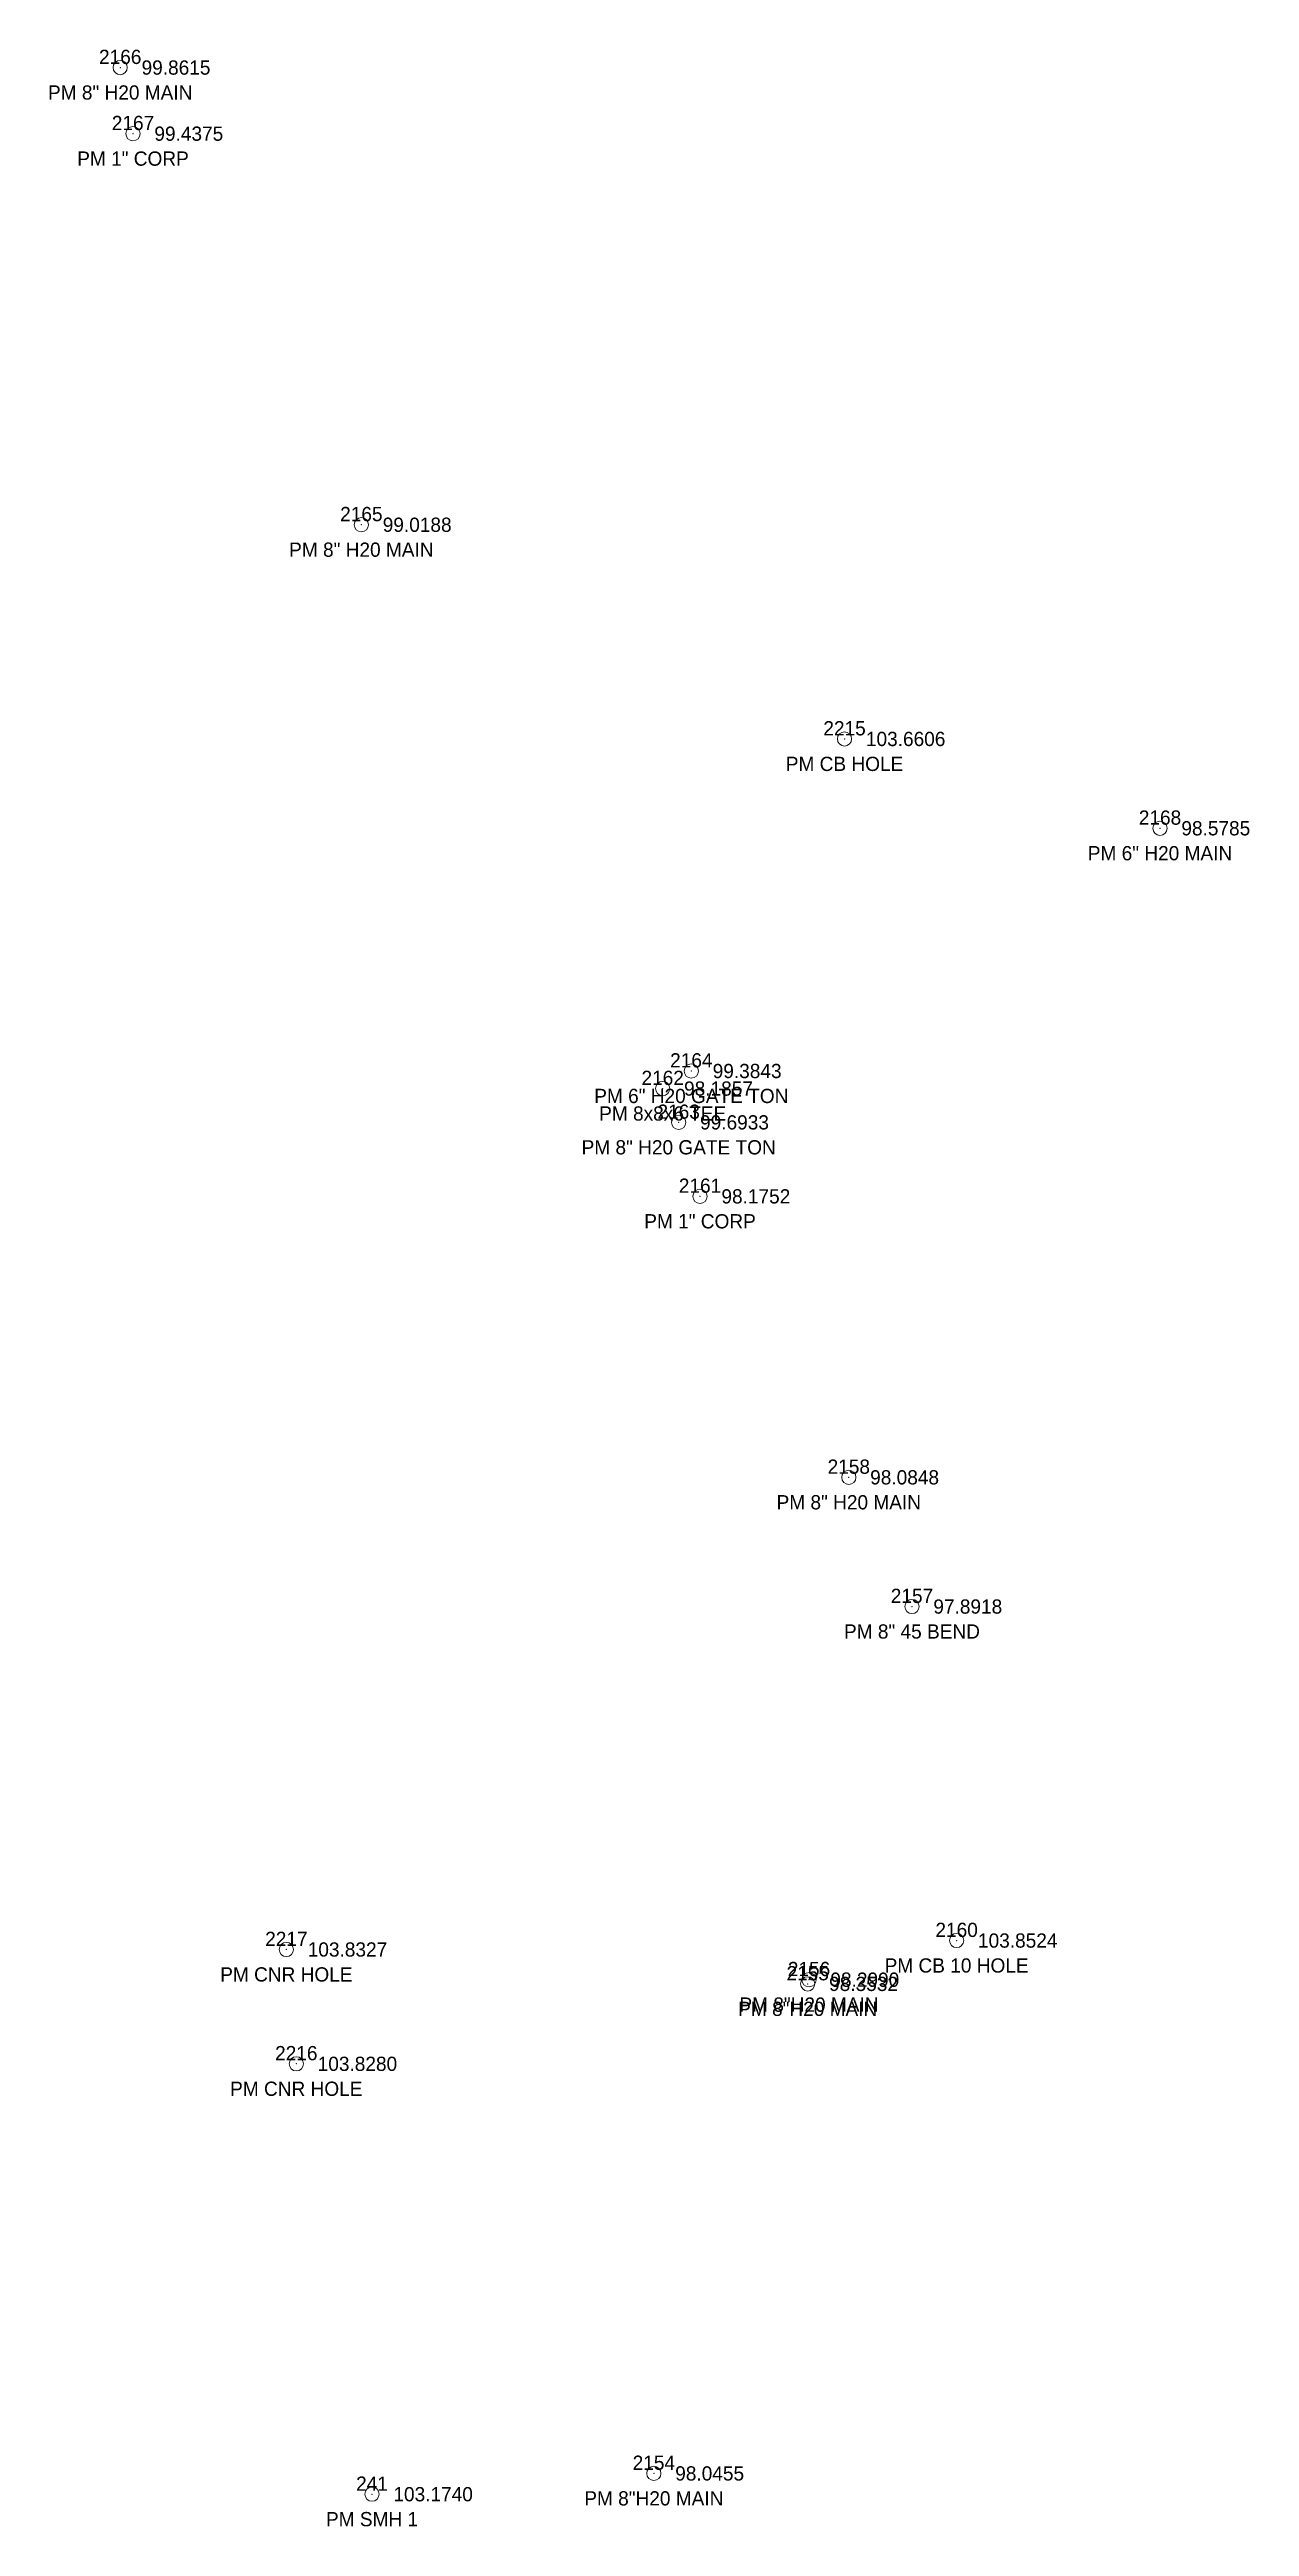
# Model space of a CAD drawing. Extents: x 1196333 to 1196982, y 245092 to 245652.
# Drawn here: x 1196761.6 to 1196803.7, y 245565.5 to 245652.4 of the extents above; entities that cross this region are included whole.
import ezdxf
from ezdxf.enums import TextEntityAlignment as Align

# ---------------------------------------------------------------- set-up
doc = ezdxf.new("R2010")
doc.units = 21
doc.header["$LTSCALE"] = 50
doc.header["$MEASUREMENT"] = 0
for name, color, linetype, lineweight, true_color in [('PNTDESC', 3, 'Continuous', 0, 0x00ff00), ('PNTELEV', 5, 'Continuous', 0, 0x0000ff), ('PNTS', 1, 'Continuous', 0, 0xff0000)]:
    doc.layers.add(name, color=color, linetype=linetype, lineweight=lineweight, true_color=true_color)
doc.layers.add('PNTNO', color=7, linetype='Continuous', lineweight=0)
doc.styles.add('PTXT', font='txt', dxfattribs={"height": 0.304801})

# ---------------------------------------------------------------- blocks, each defined once
blk = doc.blocks.new('SPT4')
at = {"color": 0, "linetype": 'Continuous'}
blk.add_circle((0, 0), 0.5, dxfattribs=at)
blk = doc.blocks.new('SRVPNO1')
at = {"layer": 'PNTDESC', "style": 'PTXT'}
blk.add_attdef('DESC2', text='', height=1, dxfattribs=at).set_placement((0, -1.75), align=Align.MIDDLE)
at = {"layer": 'PNTELEV', "style": 'PTXT'}
blk.add_attdef('ELEV2', (1.5, -0.5), '', height=1, dxfattribs=at)
at = {"layer": 'PNTNO', "style": 'PTXT'}
blk.add_attdef('PT#', text='', height=1, dxfattribs=at).set_placement((0, 0.75), align=Align.MIDDLE)

msp = doc.modelspace()

# ---------------------------------------------------------------- linework, layer by layer
at = {"layer": 'PNTS'}
for p in [(1196764.0951, 245651.805, 99.8615), (1196764.544, 245649.4845, 99.4375), (1196772.5569, 245635.7572, 99.0188), (1196789.5108, 245628.2383, 103.6606), (1196800.5798, 245625.1027, 98.5785), (1196784.1348, 245616.5821, 99.3843), (1196783.1304, 245615.9664, 98.1857), (1196783.6916, 245614.7798, 99.6933), (1196784.4406, 245612.1824, 98.1752), (1196789.6603, 245602.3196, 98.0848), (1196791.8771, 245597.7843, 97.8918), (1196793.4438, 245586.0604, 103.8524), (1196769.9254, 245585.7465, 103.8327), (1196788.219, 245584.5389, 98.3532), (1196788.2642, 245584.6866, 98.299), (1196770.2742, 245581.733, 103.828), (1196782.8197, 245567.3556, 98.0455), (1196772.931, 245566.626, 103.174)]:
    msp.add_point(p, dxfattribs=at)

# ---------------------------------------------------------------- block references
at = {"layer": 'PNTS', "xscale": 0.5, "yscale": 0.5, "zscale": 0.5}
for p, values in [((1196764.0951, 245651.805, 99.8615), {'PT#': '2166', 'ELEV2': '99.8615', 'DESC2': 'PM 8" H20 MAIN'}), ((1196764.544, 245649.4845, 99.4375), {'PT#': '2167', 'ELEV2': '99.4375', 'DESC2': 'PM 1" CORP'}), ((1196772.5569, 245635.7572, 99.0188), {'PT#': '2165', 'ELEV2': '99.0188', 'DESC2': 'PM 8" H20 MAIN'}), ((1196789.5108, 245628.2383, 103.6606), {'PT#': '2215', 'ELEV2': '103.6606', 'DESC2': 'PM CB HOLE'}), ((1196800.5798, 245625.1027, 98.5785), {'PT#': '2168', 'ELEV2': '98.5785', 'DESC2': 'PM 6" H20 MAIN'}), ((1196784.1348, 245616.5821, 99.3843), {'PT#': '2164', 'ELEV2': '99.3843', 'DESC2': 'PM 6" H20 GATE TON'}), ((1196783.1304, 245615.9664, 98.1857), {'PT#': '2162', 'ELEV2': '98.1857', 'DESC2': 'PM 8x8x6 TEE'}), ((1196783.6916, 245614.7798, 99.6933), {'PT#': '2163', 'ELEV2': '99.6933', 'DESC2': 'PM 8" H20 GATE TON'}), ((1196784.4406, 245612.1824, 98.1752), {'PT#': '2161', 'ELEV2': '98.1752', 'DESC2': 'PM 1" CORP'}), ((1196789.6603, 245602.3196, 98.0848), {'PT#': '2158', 'ELEV2': '98.0848', 'DESC2': 'PM 8" H20 MAIN'}), ((1196791.8771, 245597.7843, 97.8918), {'PT#': '2157', 'ELEV2': '97.8918', 'DESC2': 'PM 8" 45 BEND'}), ((1196769.9254, 245585.7465, 103.8327), {'PT#': '2217', 'ELEV2': '103.8327', 'DESC2': 'PM CNR HOLE'}), ((1196793.4438, 245586.0604, 103.8524), {'PT#': '2160', 'ELEV2': '103.8524', 'DESC2': 'PM CB 10 HOLE'}), ((1196788.219, 245584.5389, 98.3532), {'PT#': '2155', 'ELEV2': '98.3532', 'DESC2': 'PM 8"H20 MAIN'}), ((1196788.2642, 245584.6866, 98.299), {'PT#': '2156', 'ELEV2': '98.2990', 'DESC2': 'PM 8"H20 MAIN'}), ((1196770.2742, 245581.733, 103.828), {'PT#': '2216', 'ELEV2': '103.8280', 'DESC2': 'PM CNR HOLE'}), ((1196782.8197, 245567.3556, 98.0455), {'PT#': '2154', 'ELEV2': '98.0455', 'DESC2': 'PM 8"H20 MAIN'}), ((1196772.931, 245566.626, 103.174), {'PT#': '241', 'ELEV2': '103.1740', 'DESC2': 'PM SMH 1'})]:
    msp.add_blockref('SRVPNO1', p, dxfattribs=at).add_auto_attribs(values)
for p in [(1196764.0951, 245651.805, 99.8615), (1196764.544, 245649.4845, 99.4375), (1196772.5569, 245635.7572, 99.0188), (1196789.5108, 245628.2383, 103.6606), (1196800.5798, 245625.1027, 98.5785), (1196784.1348, 245616.5821, 99.3843), (1196783.1304, 245615.9664, 98.1857), (1196783.6916, 245614.7798, 99.6933), (1196784.4406, 245612.1824, 98.1752), (1196789.6603, 245602.3196, 98.0848), (1196791.8771, 245597.7843, 97.8918), (1196769.9254, 245585.7465, 103.8327), (1196793.4438, 245586.0604, 103.8524), (1196788.219, 245584.5389, 98.3532), (1196788.2642, 245584.6866, 98.299), (1196770.2742, 245581.733, 103.828), (1196772.931, 245566.626, 103.174), (1196782.8197, 245567.3556, 98.0455)]:
    msp.add_blockref('SPT4', p, dxfattribs=at)

doc.saveas('drawing.dxf')
